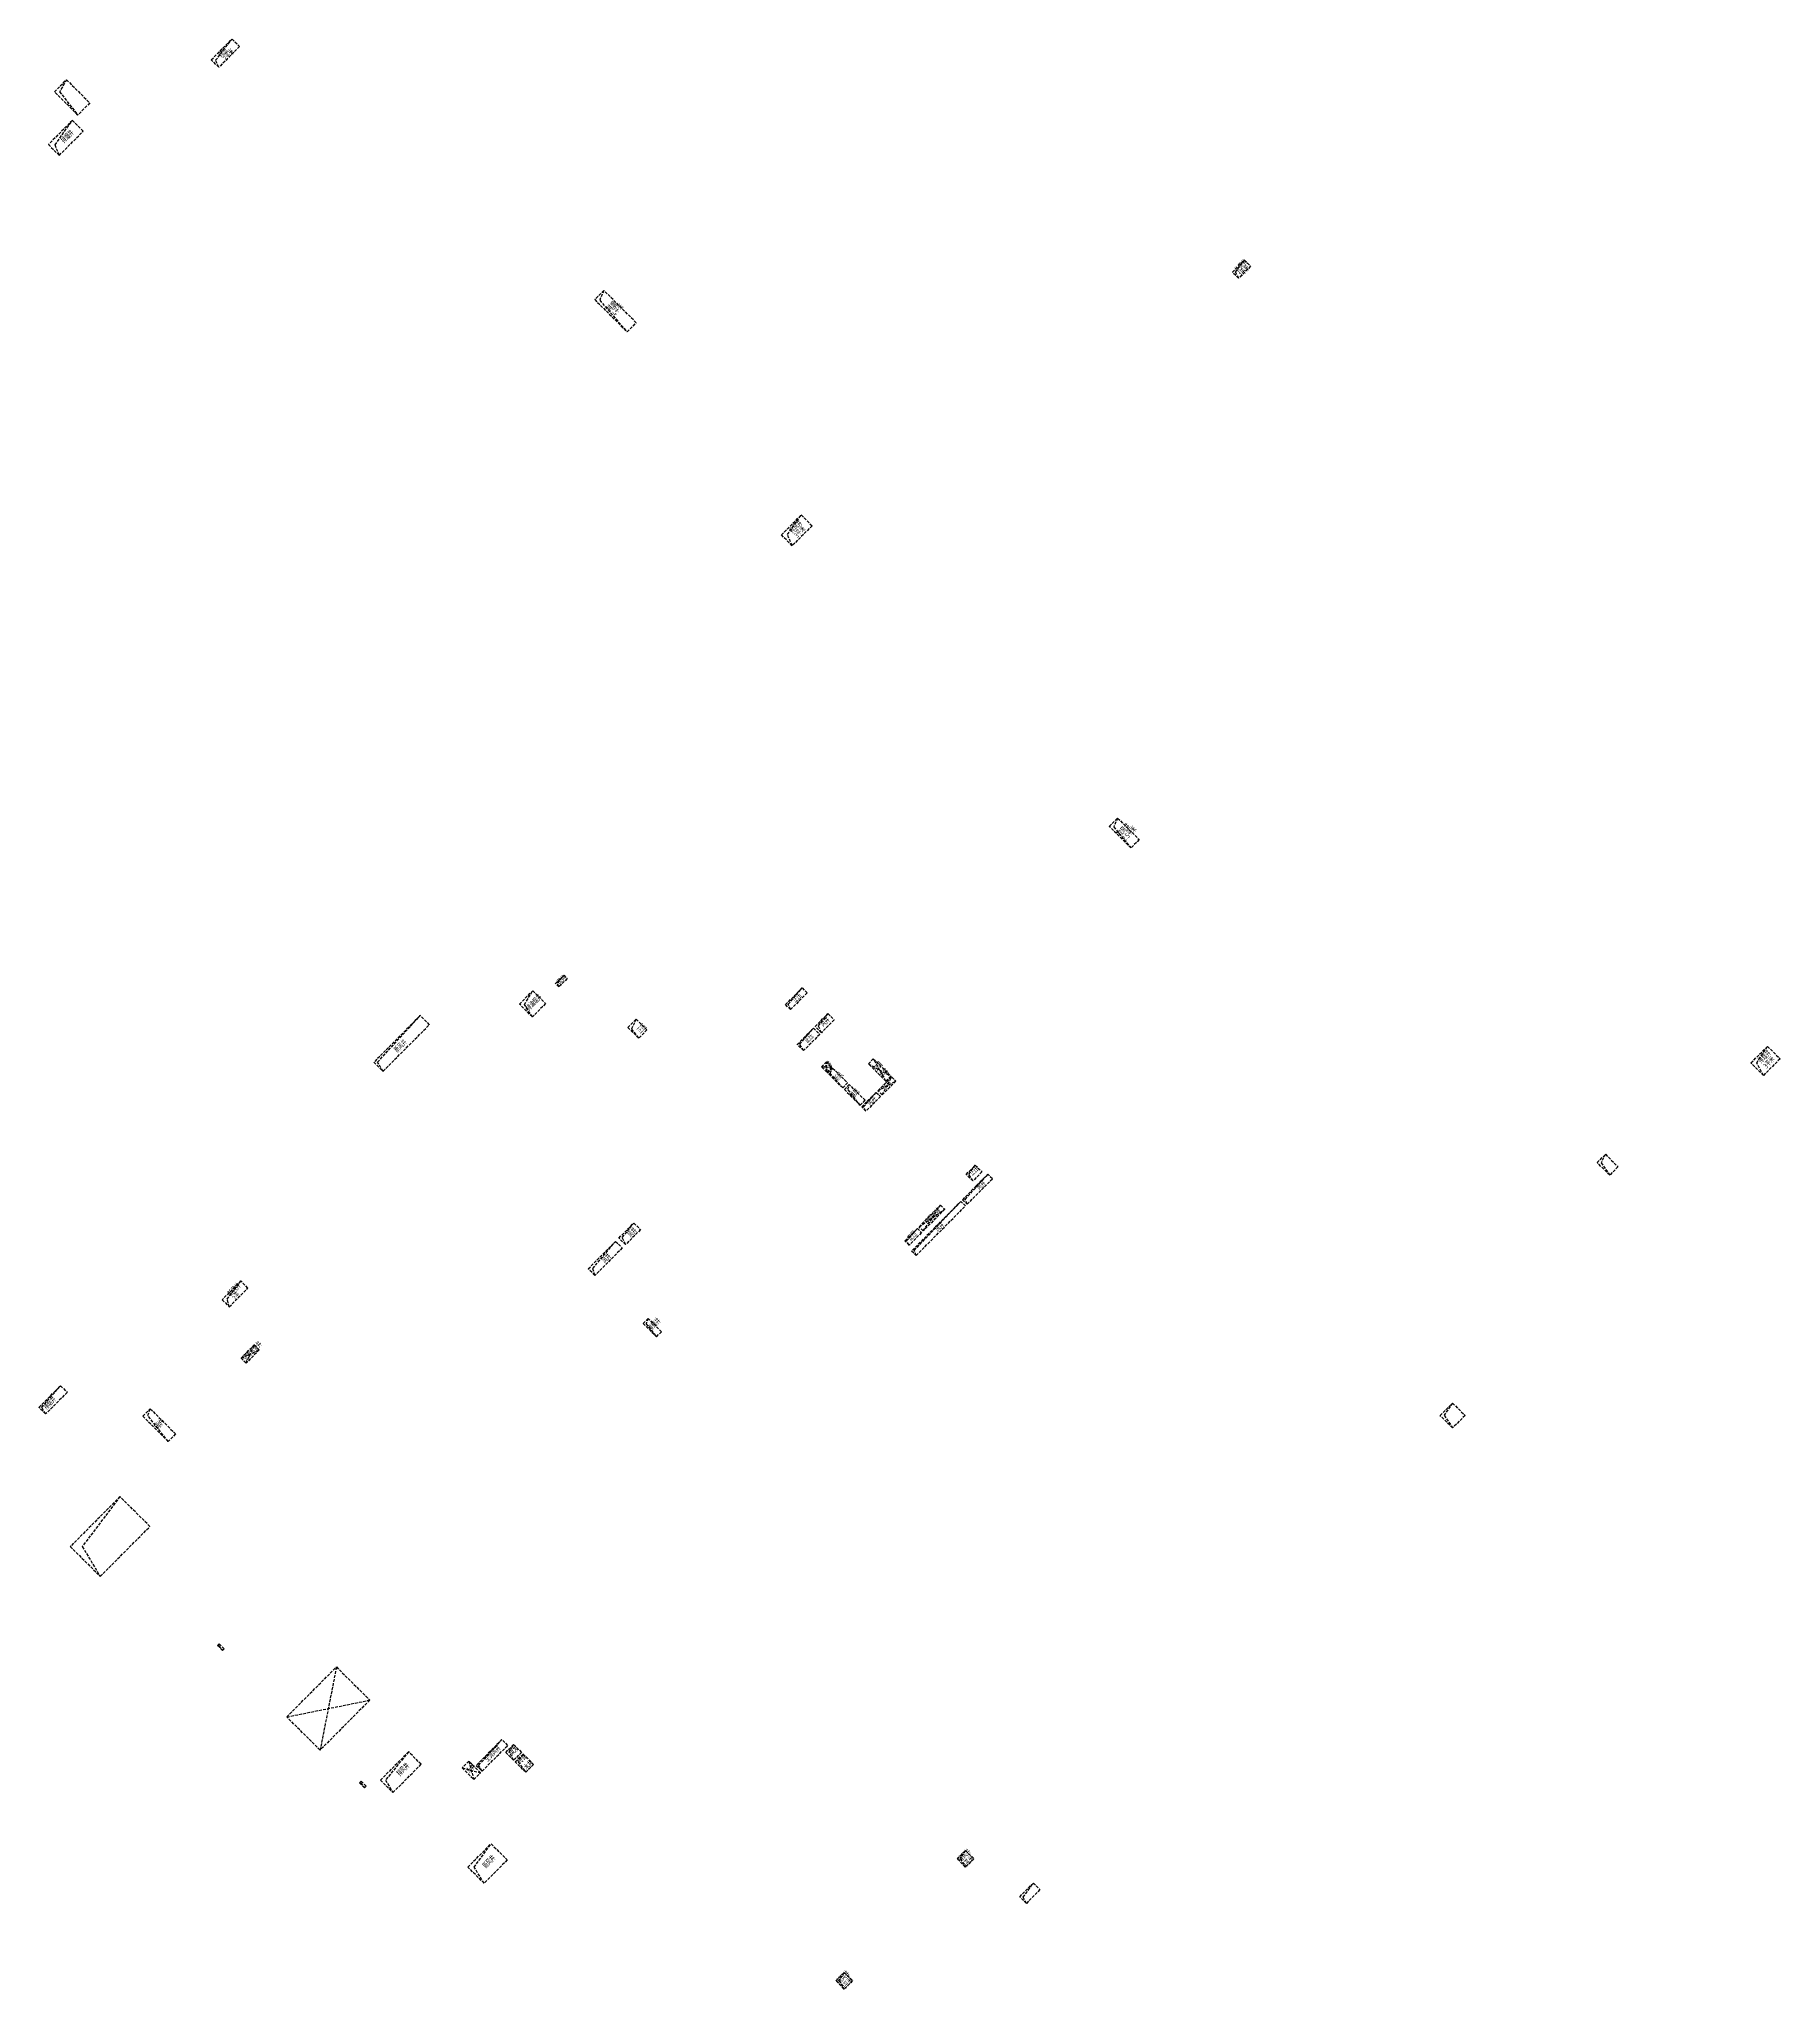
# Model space of a CAD drawing. Extents: x 517459441 to 518929524, y 3499213615 to 3499981328.
# Drawn here: x 518781254 to 518929524, y 3499815300 to 3499981328 of the extents above.
import ezdxf

# ---------------------------------------------------------------- set-up
doc = ezdxf.new("R2010")
doc.units = 0
doc.header["$LTSCALE"] = 1000
doc.header["$MEASUREMENT"] = 0
doc.linetypes.add('DASH', pattern=[0.35, 0.25, -0.1])
doc.linetypes.add('HIDDEN', pattern=[0.375, 0.25, -0.125])
doc.layers.add('AD-NOTE-HOLE', color=51, linetype='CONTINUOUS')
doc.layers.add('AE-ABOV', color=154, linetype='HIDDEN')
doc.styles.add('TH-STYLE3', font='tssdeng.shx', dxfattribs={"width": 0.7, "bigfont": 'tssdchn.shx'})

msp = doc.modelspace()

# ---------------------------------------------------------------- linework, layer by layer
at = {"layer": 'AE-ABOV', "linetype": 'DASH'}
for points in [[(518795929, 3499979555), (518797692, 3499981328), (518798330, 3499980693), (518796567, 3499978921)], [(518782572, 3499976832), (518783595, 3499977860), (518785580, 3499975885), (518784558, 3499974857)], [(518782976, 3499971423), (518785021, 3499973480), (518784099, 3499974396), (518782054, 3499972340)], [(518884437, 3499961979), (518883414, 3499960951), (518882883, 3499961480), (518883905, 3499962508)], [(518831348, 3499956389), (518832124, 3499957169), (518829359, 3499959919), (518828583, 3499959139)], [(518844477, 3499939101), (518846170, 3499940802), (518847092, 3499939886), (518845399, 3499938184)], [(518872406, 3499914287), (518873111, 3499914996), (518874954, 3499913163), (518874249, 3499912454)], [(518825243, 3499900899), (518825948, 3499901608), (518826232, 3499901326), (518825526, 3499900617)], [(518823300, 3499900293), (518824399, 3499899200), (518823271, 3499898065), (518822172, 3499899158)], [(518844835, 3499899115), (518846245, 3499900533), (518846670, 3499900110), (518845260, 3499898691)], [(518810555, 3499893434), (518814504, 3499897405), (518813724, 3499898181), (518809775, 3499894210)], [(518831405, 3499897168), (518832110, 3499897878), (518833032, 3499896961), (518832327, 3499896252)], [(518847350, 3499897248), (518848443, 3499898347), (518848975, 3499897818), (518847882, 3499896719)], [(518845834, 3499895723), (518847209, 3499897106), (518847741, 3499896577), (518846366, 3499895194)], [(518851884, 3499894078), (518852307, 3499894503), (518853796, 3499893023), (518853373, 3499892597)], [(518927050, 3499894143), (518928460, 3499895561), (518929524, 3499894503), (518928113, 3499893085)], [(518847890, 3499893820), (518848313, 3499894245), (518848774, 3499893787), (518848351, 3499893361)], [(518848422, 3499893291), (518848845, 3499893716), (518850121, 3499892447), (518849698, 3499892021)], [(518852704, 3499891782), (518853867, 3499892952), (518854222, 3499892600), (518853058, 3499891430)], [(518851187, 3499890541), (518851610, 3499890966), (518850263, 3499892306), (518849840, 3499891880)], [(518851329, 3499890400), (518852563, 3499891640), (518852917, 3499891288), (518851683, 3499890047)], [(518915725, 3499885308), (518915020, 3499884599), (518913956, 3499885657), (518914661, 3499886366)], [(518860296, 3499882116), (518862447, 3499884278), (518862057, 3499884666), (518859906, 3499882503)], [(518860219, 3499884661), (518860994, 3499885441), (518861562, 3499884877), (518860786, 3499884097)], [(518855960, 3499877755), (518860155, 3499881974), (518859765, 3499882362), (518855570, 3499878143)], [(518856200, 3499880195), (518858034, 3499882039), (518858388, 3499881686), (518856555, 3499879843)], [(518830641, 3499879241), (518831910, 3499880517), (518832477, 3499879953), (518831208, 3499878677)], [(518855002, 3499878990), (518856059, 3499880053), (518856414, 3499879701), (518855356, 3499878637)], [(518828032, 3499876618), (518830359, 3499878958), (518830926, 3499878393), (518828599, 3499876054)], [(518798442, 3499875582), (518796856, 3499873987), (518797458, 3499873387), (518799045, 3499874982)], [(518833135, 3499872389), (518832712, 3499871964), (518833846, 3499870835), (518834269, 3499871261)], [(518798460, 3499869006), (518799588, 3499870140), (518800014, 3499869717), (518798886, 3499868583)], [(518781254, 3499864822), (518783087, 3499866665), (518783654, 3499866101), (518781821, 3499864258)], [(518790094, 3499864069), (518790729, 3499864707), (518792892, 3499862556), (518792257, 3499861918)], [(518900580, 3499864124), (518901638, 3499865188), (518902702, 3499864130), (518901644, 3499863067)], [(518796464, 3499844547), (518796605, 3499844689), (518797030, 3499844266), (518796889, 3499844124)], [(518806586, 3499842717), (518809423, 3499839896), (518805192, 3499835642), (518802355, 3499838462)], [(518820682, 3499836540), (518818496, 3499834342), (518818992, 3499833848), (518821178, 3499836046)], [(518811396, 3499832024), (518813793, 3499834435), (518812730, 3499835493), (518810332, 3499833082)], [(518818287, 3499833139), (518818851, 3499833706), (518817858, 3499834694), (518817294, 3499834126)], [(518821003, 3499835445), (518821673, 3499836118), (518822347, 3499835448), (518821677, 3499834775)], [(518821818, 3499834634), (518822488, 3499835307), (518823375, 3499834426), (518822705, 3499833752)], [(518808553, 3499832850), (518808694, 3499832992), (518809119, 3499832569), (518808978, 3499832427)], [(518817777, 3499825678), (518819752, 3499827663), (518821134, 3499826288), (518819160, 3499824303)], [(518859455, 3499826388), (518860160, 3499827097), (518860869, 3499826392), (518860164, 3499825683)], [(518864772, 3499823155), (518865935, 3499824325), (518866502, 3499823761), (518865339, 3499822591)], [(518849129, 3499816006), (518849834, 3499816715), (518850543, 3499816010), (518849838, 3499815300)]]:
    msp.add_lwpolyline(points, close=True, dxfattribs=at)
for points in [[(518796567, 3499978921), (518796292, 3499979512), (518797692, 3499981328)], [(518783595, 3499977860), (518783006, 3499976836), (518784558, 3499974857)], [(518782976, 3499971423), (518782623, 3499972324), (518784099, 3499974396)], [(518883905, 3499962508), (518883116, 3499961514), (518883414, 3499960951)], [(518829361, 3499959921), (518829004, 3499959080), (518831348, 3499956389)], [(518845399, 3499938184), (518844986, 3499939135), (518846170, 3499940802)], [(518873111, 3499914996), (518872781, 3499914236), (518874249, 3499912454)], [(518825526, 3499900617), (518825424, 3499900941), (518825948, 3499901608)], [(518823271, 3499898065), (518822596, 3499899114), (518823300, 3499900293)], [(518845260, 3499898691), (518845066, 3499899139), (518846245, 3499900533)], [(518810555, 3499893434), (518810087, 3499894211), (518813724, 3499898181)], [(518832110, 3499897878), (518831700, 3499897032), (518832327, 3499896252)], [(518847882, 3499896719), (518847640, 3499897297), (518848443, 3499898347)], [(518846366, 3499895194), (518846036, 3499895745), (518847209, 3499897106)], [(518853373, 3499892597), (518852307, 3499894503)], [(518928113, 3499893085), (518927540, 3499894147), (518928460, 3499895561)], [(518847890, 3499893820), (518848774, 3499893787)], [(518848351, 3499893361), (518848313, 3499894245)], [(518849698, 3499892021), (518848623, 3499893273), (518848845, 3499893716)], [(518851884, 3499894078), (518853796, 3499893023)], [(518853058, 3499891430), (518853867, 3499892952)], [(518851187, 3499890541), (518850132, 3499891906), (518850263, 3499892306)], [(518851683, 3499890047), (518851470, 3499890400), (518852563, 3499891640)], [(518852704, 3499891782), (518854222, 3499892600)], [(518914661, 3499886366), (518914289, 3499885640), (518915020, 3499884599)], [(518860296, 3499882116), (518860130, 3499882534), (518862057, 3499884666)], [(518860786, 3499884097), (518860445, 3499884662), (518860994, 3499885441)], [(518855960, 3499877755), (518855796, 3499878187), (518859765, 3499882362)], [(518856200, 3499880195), (518858388, 3499881686)], [(518856555, 3499879843), (518858034, 3499882039)], [(518831208, 3499878677), (518830930, 3499879283), (518831910, 3499880517)], [(518855356, 3499878637), (518855143, 3499878990), (518856059, 3499880053)], [(518828599, 3499876054), (518828417, 3499876650), (518830359, 3499878958)], [(518797458, 3499873387), (518797278, 3499874043), (518798442, 3499875582)], [(518833135, 3499872389), (518832954, 3499871938), (518833846, 3499870835)], [(518798460, 3499869006), (518800014, 3499869717)], [(518798886, 3499868583), (518799588, 3499870140)], [(518781821, 3499864258), (518781480, 3499864823), (518783087, 3499866665)], [(518792257, 3499861918), (518790519, 3499864129), (518790729, 3499864707)], [(518901638, 3499865188), (518900928, 3499864149), (518901644, 3499863067)], [(518783920, 3499852967), (518786473, 3499850429), (518790703, 3499854683), (518788151, 3499857222), (518783920, 3499852967)], [(518788151, 3499857222), (518784938, 3499852970), (518786473, 3499850429)], [(518796605, 3499844689), (518796553, 3499844551), (518796889, 3499844124)], [(518806586, 3499842717), (518805192, 3499835642)], [(518802355, 3499838462), (518809423, 3499839896)], [(518818992, 3499833848), (518818694, 3499834342), (518820682, 3499836540)], [(518812730, 3499835493), (518810756, 3499833083), (518811396, 3499832024)], [(518817858, 3499834694), (518818287, 3499833139)], [(518821677, 3499834775), (518821308, 3499835488), (518821673, 3499836118)], [(518822488, 3499835307), (518822061, 3499834639), (518822705, 3499833752)], [(518808694, 3499832992), (518808642, 3499832854), (518808978, 3499832427)], [(518817294, 3499834126), (518818851, 3499833706)], [(518819160, 3499824303), (518818313, 3499825682), (518819752, 3499827663)], [(518860160, 3499827097), (518859718, 3499826436), (518860164, 3499825683)], [(518865339, 3499822591), (518865077, 3499823128), (518865935, 3499824325)], [(518849834, 3499816715), (518849392, 3499816053), (518849838, 3499815300)]]:
    msp.add_lwpolyline(points, dxfattribs=at)

# ---------------------------------------------------------------- texts
at = {"layer": 'AD-NOTE-HOLE', "style": 'TH-STYLE3', "width": 0.7}
for s, p in [('排风', (518796815, 3499979705)), ('2平米', (518797195, 3499979434)), ('排烟井', (518783408, 3499972423)), ('补风井', (518883393, 3499961406)), ('1平米', (518883721, 3499961080)), ('排烟', (518829925, 3499958100)), ('4平米', (518830311, 3499957715)), ('排风井', (518845445, 3499939202)), ('3平米', (518845831, 3499938817)), ('取风井', (518873370, 3499913383)), ('2.5平米', (518873757, 3499912999)), ('风井', (518825661, 3499900743)), ('排油烟井', (518823007, 3499898547)), ('正压', (518845697, 3499899234, -92)), ('风井', (518848081, 3499897180)), ('正压', (518832481, 3499896608, -92)), ('正压', (518846714, 3499895790)), ('新风井', (518811787, 3499894991)), ('排烟井', (518927938, 3499894070)), ('3平米', (518928376, 3499893634)), ('水井', (518848275, 3499893435)), ('新风', (518849222, 3499892495)), ('排风', (518850607, 3499891079)), ('风井', (518852053, 3499890477)), ('水井', (518853350, 3499891787)), ('正压', (518860772, 3499884498)), ('风井', (518861365, 3499883281, -92)), ('空调水井', (518856977, 3499880344)), ('风井', (518831667, 3499879256, -92)), ('正压', (518855512, 3499878959)), ('风井', (518857825, 3499879721, -92)), ('风井', (518829471, 3499877047, -92)), ('新风井', (518797625, 3499874250)), ('2平', (518797990, 3499873887)), ('排烟井', (518833390, 3499871270, -92)), ('空调水管井', (518798869, 3499868714)), ('排烟井', (518781912, 3499864577)), ('锅炉', (518791366, 3499862886)), ('空调风井', (518819468, 3499834601, -92)), ('柴发', (518821594, 3499835133)), ('排风井', (518812000, 3499833380)), ('水井', (518817953, 3499833601, -92)), ('新风井', (518819325, 3499825519)), ('排风井', (518859816, 3499826080)), ('1平米', (518860255, 3499825645)), ('新风井', (518849491, 3499815697)), ('1平米', (518849929, 3499815262))]:
    msp.add_text(s, height=450, rotation=45.1573, dxfattribs=at).set_placement(p)
at = {"layer": 'AD-NOTE-HOLE', "char_height": 450, "attachment_point": 1, "rotation": 45.15729, "style": 'TH-STYLE3'}
for s, insert in [('空调\\P水井', (518852261, 3499893679)), ('冷却\\P水井', (518821995, 3499834743))]:
    msp.add_mtext_dynamic_manual_height_columns(s, width=4304.41, gutter_width=32731, heights=[0], dxfattribs=dict(at, insert=insert))

doc.saveas('drawing.dxf')
